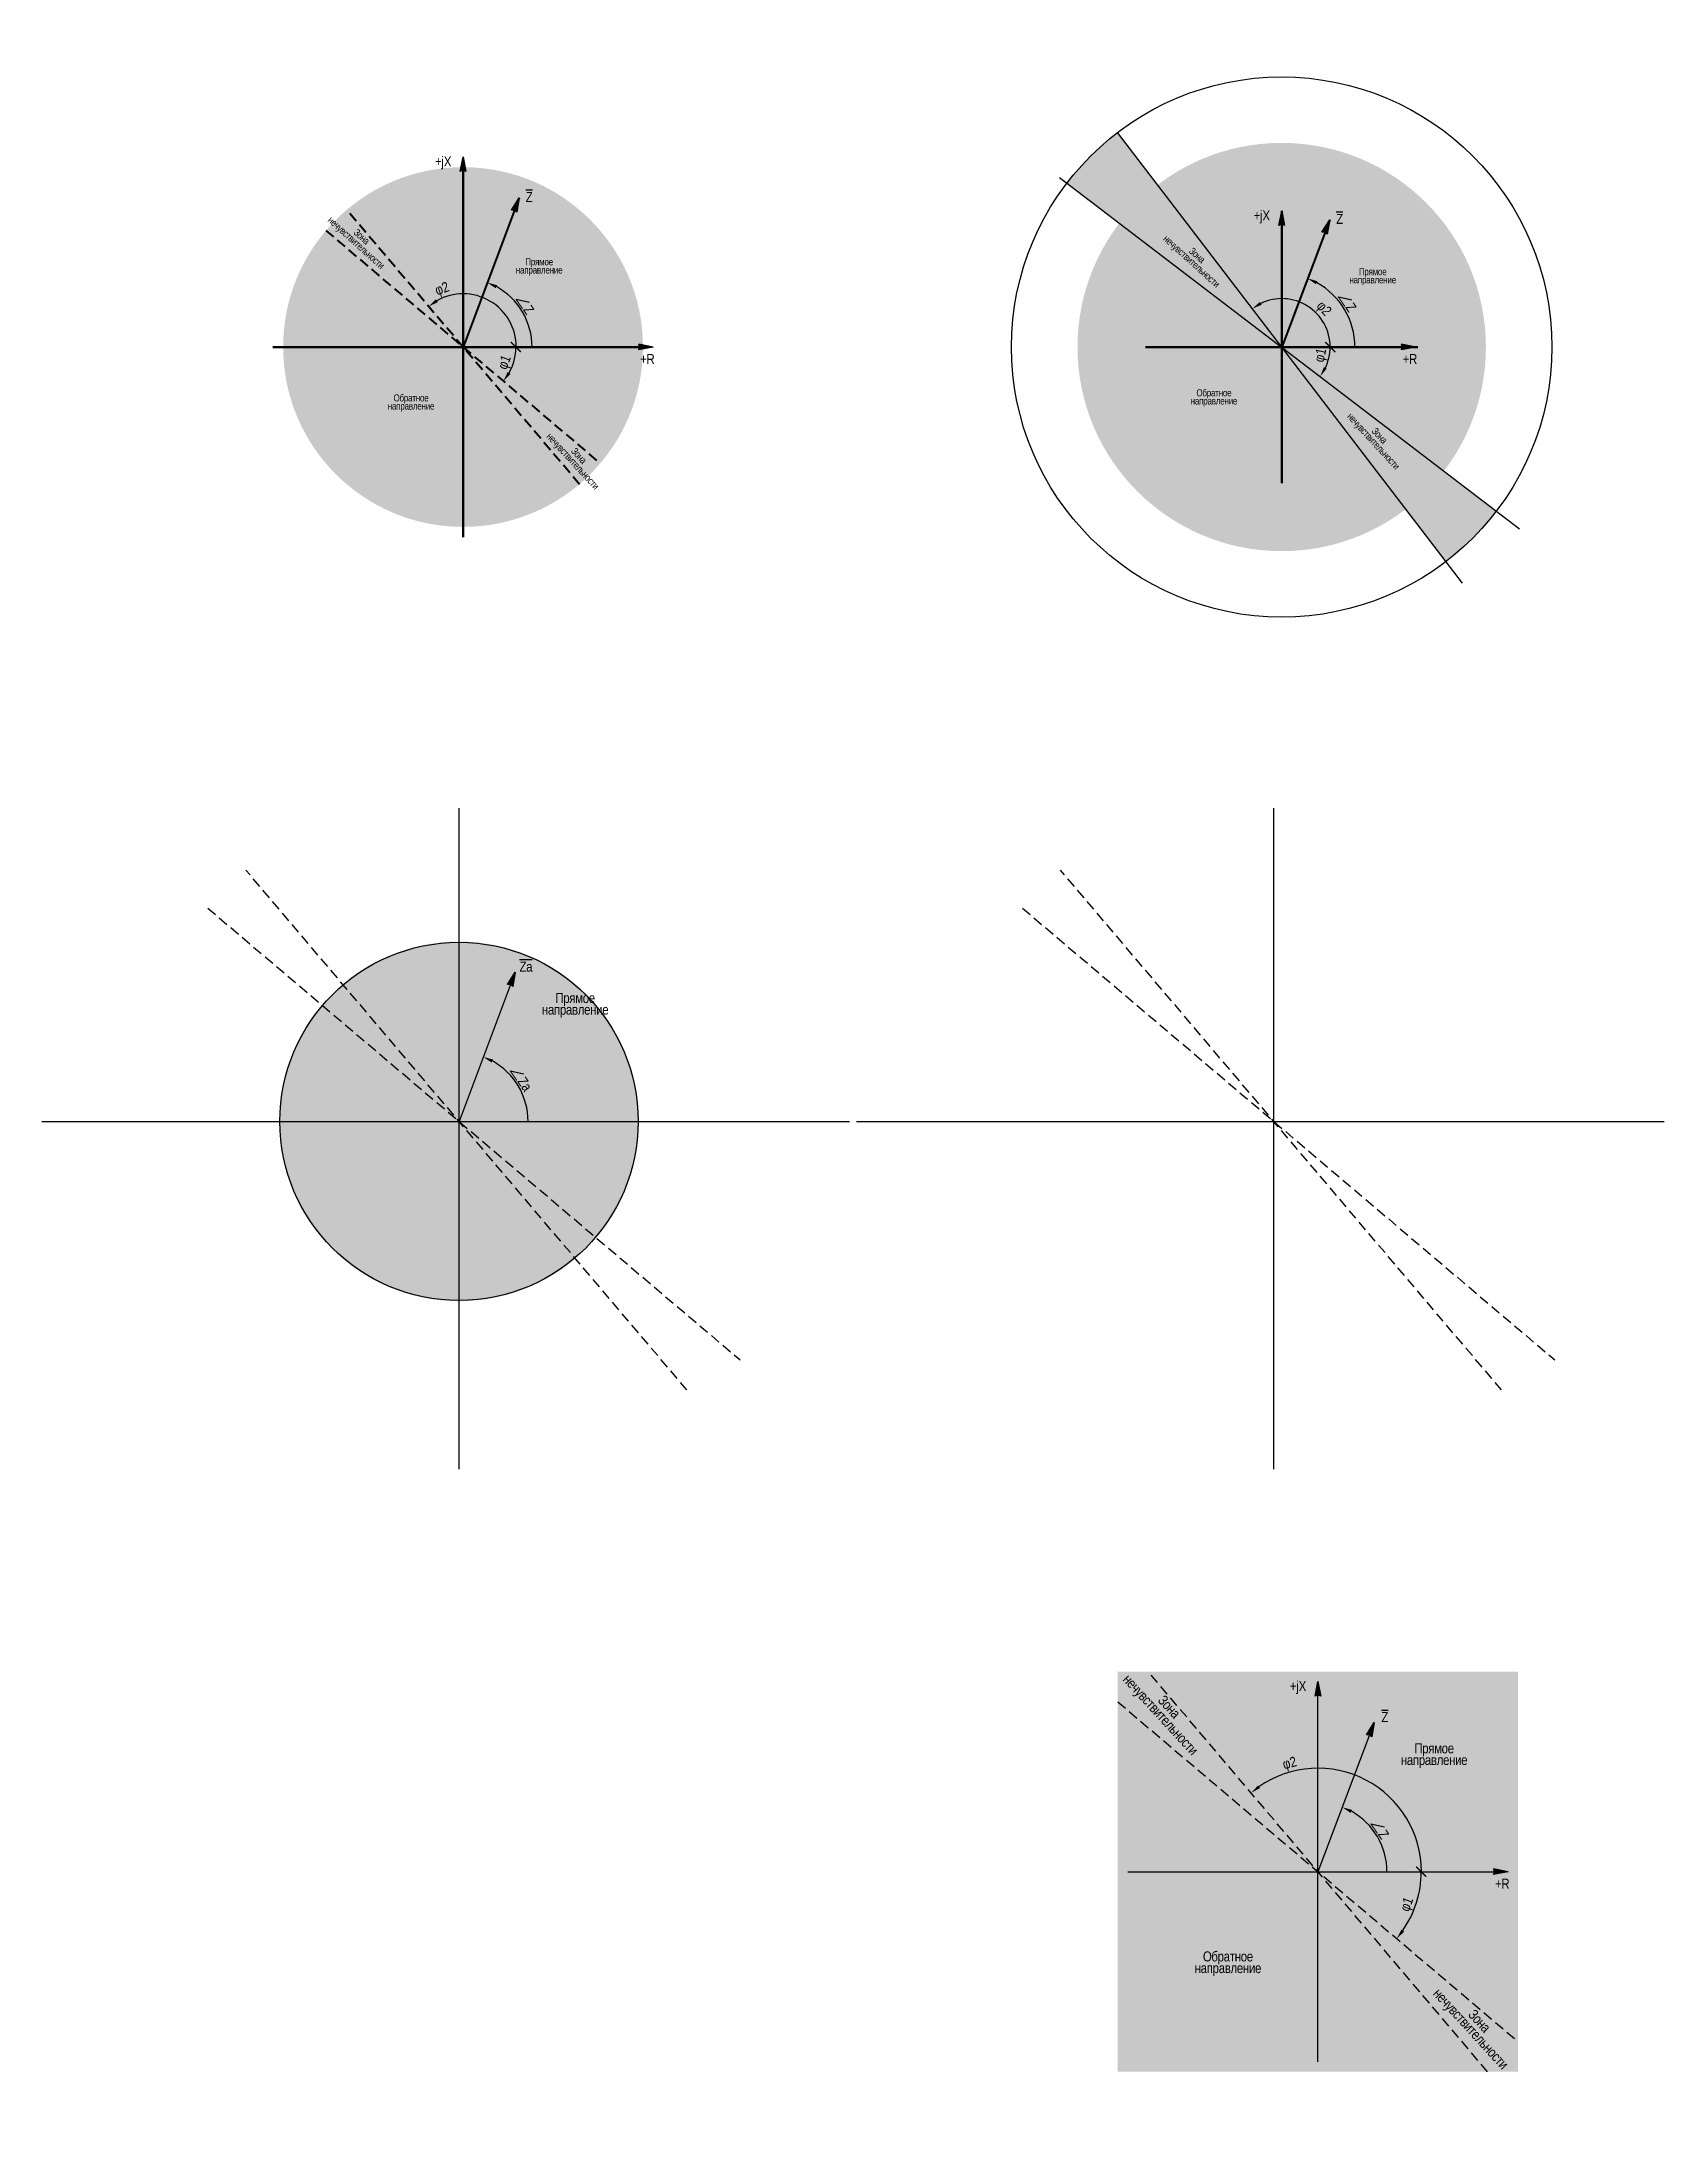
# Model space of a CAD drawing. Header units: millimetres. Extents: x -68 to 4847, y -35 to 2390.
# Drawn here: x 3294 to 4104, y 1346 to 2390 of the extents above; entities that cross this region are included whole.
import ezdxf

# ---------------------------------------------------------------- set-up
doc = ezdxf.new("R2010")
doc.units = ezdxf.units.MM
doc.linetypes.add('штриховая2', pattern=[0.375, 0.25, -0.125])
doc.layers.add('TEXT', color=7, linetype='Continuous', lineweight=25)
doc.styles.add('2.5_Gost_RD', font='ARIALN.TTF', dxfattribs={"height": 2.5})
doc.styles.add('3.5_Gost_RD', font='ARIALN.TTF', dxfattribs={"height": 3.5})
doc.styles.add('5.0_Gost_RD', font='ARIALN.TTF', dxfattribs={"height": 5})
doc.dimstyles.new('Gost_RD_1-1000', dxfattribs={"dimtxt": 2.5, "dimasz": 2.5, "dimexe": 1.25, "dimexo": 0, "dimtad": 1, "dimdec": 0, "dimlfac": 1000, "dimtxsty": '2.5_Gost_RD', "dimblk": 'OBLIQUE', "dimcen": 2.5, "dimadec": 0, "dimazin": 0, "dimtfac": 1, "dimtdec": 0, "dimtmove": 0, "dimatfit": 3, "dimfxl": 1, "dimarcsym": 0})

msp = doc.modelspace()

# ---------------------------------------------------------------- texts
at = {"layer": 'TEXT', "color": 0, "ltscale": 100, "width": 28, "attachment_point": 5}
for s, insert, char_height, style in [('\\pxsm0.7;{\\T0.95;\\C256;+jX}', (3494, 2329), 5, '5.0_Gost_RD'), ('\\pxsm0.7;{\\T0.95;\\O\\C256;Z}', (3537, 2312), 5, '5.0_Gost_RD'), ('\\pxsm0.7;{\\T0.95;\\C256;+jX}', (3903, 2302), 5, '5.0_Gost_RD'), ('\\pxsm0.7;{\\T0.95;\\O\\C256;Z}', (3941.8638, 2301.0193), 5, '5.0_Gost_RD'), ('\\pxsm0.7;{\\T0.95;\\C256;Прямое направление}', (3542, 2277), 3.5, '3.5_Gost_RD'), ('\\pxsm0.7;{\\T0.95;\\C256;Прямое направление}', (3958.4484, 2272.0878), 3.5, '3.5_Gost_RD'), ('\\pxsm0.7;{\\T0.95;\\C256;+R}', (3596, 2231), 5, '5.0_Gost_RD'), ('\\pxsm0.7;{\\T0.95;\\C256;+R}', (3977, 2231), 5, '5.0_Gost_RD'), ('\\pxsm0.7;{\\T0.95;\\C256;Обратное направление}', (3478, 2209), 3.5, '3.5_Gost_RD'), ('\\pxsm0.7;{\\T0.95;\\C256;Обратное направление}', (3879.1358, 2211.5466), 3.5, '3.5_Gost_RD'), ('\\pxsm0.7;{\\T0.95;\\O\\C256;Za}', (3535.3669, 1927.2989), 5, '5.0_Gost_RD'), ('\\pxsm0.7;{\\T0.95;\\C256;Прямое направление}', (3560, 1908), 5, '5.0_Gost_RD'), ('\\pxsm0.7;{\\T0.95;\\C256;+jX}', (3921.1058, 1567), 5, '5.0_Gost_RD'), ('\\pxsm0.7;{\\T0.95;\\O\\C256;Z}', (3964.4727, 1552.2989), 5, '5.0_Gost_RD'), ('\\pxsm0.7;{\\T0.95;\\C256;Прямое направление}', (3989.1058, 1533), 5, '5.0_Gost_RD'), ('\\pxsm0.7;{\\T0.95;\\C256;+R}', (4023.1058, 1469), 5, '5.0_Gost_RD'), ('\\pxsm0.7;{\\T0.95;\\C256;Обратное направление}', (3886.1058, 1429), 5, '5.0_Gost_RD')]:
    msp.add_mtext(s, dxfattribs=dict(at, insert=insert, char_height=char_height, style=style))
for insert, char_height, rotation, style in [((3451.6347, 2290.2879), 3.5, 317.835684, '3.5_Gost_RD'), ((3869, 2281), 3.5, 317.835684, '3.5_Gost_RD'), ((3960, 2191), 3.5, 312.4807813, '3.5_Gost_RD'), ((3560, 2181), 3.5, 312.4807813, '3.5_Gost_RD'), ((3854.1058, 1555), 5, 312.4807813, '5.0_Gost_RD'), ((4009.1058, 1398), 5, 312.4807813, '5.0_Gost_RD')]:
    msp.add_mtext('\\pxsm0.7;{\\T0.95;\\C256;Зона нечувствительности}', dxfattribs=dict(at, insert=insert, char_height=char_height, rotation=rotation, style=style))

# ---------------------------------------------------------------- blocks, each defined once
blk = doc.blocks.new('*D57')
at = {"color": 0, "lineweight": -2, "ltscale": 100, "transparency": 16777216}
blk.add_arc((3931.1, 1475), 34.5, 0, 61.0378, dxfattribs=at)
at = {"color": 0, "ltscale": 100, "transparency": 16777216}
blk.add_solid([(3947.4, 1504.4), (3948.1, 1505.9), (3943.3, 1507.2)], dxfattribs=at)
at = {"layer": 'Defpoints', "color": 0, "ltscale": 100, "transparency": 16777216}
for p in [(3959.2, 1549.6), (3962.8, 1488.5), (3836.1, 1475), (3931.1, 1475), (4021.1, 1475)]:
    blk.add_point(p, dxfattribs=at)
at = {"color": 0, "ltscale": 100, "transparency": 16777216, "insert": (3962, 1496.4), "char_height": 5, "attachment_point": 5, "rotation": 304.6799, "style": '5.0_Gost_RD'}
blk.add_mtext('{\\fISOCPEUR|b0|i0|c0|p34;∠}Z', dxfattribs=at)
blk = doc.blocks.new('_None')
blk = doc.blocks.new('*D58')
at = {"color": 0, "lineweight": -2, "ltscale": 100, "transparency": 16777216}
blk.add_arc((3931.1, 1475), 51.7, 0, 124.747, dxfattribs=at)
at = {"color": 0, "ltscale": 100, "transparency": 16777216}
blk.add_solid([(3902.2, 1516.8), (3901.2, 1518.1), (3897.7, 1514.4)], dxfattribs=at)
at = {"layer": 'Defpoints', "color": 0, "ltscale": 100, "transparency": 16777216}
for p in [(3801.7, 1627.6), (3968.6, 1510.5), (3733.1, 1475), (4021.1, 1475), (4040.7, 1345.8)]:
    blk.add_point(p, dxfattribs=at)
at = {"color": 0, "ltscale": 100, "transparency": 16777216, "insert": (3917.1, 1528.7), "char_height": 5, "attachment_point": 5, "rotation": 14.5742, "style": '5.0_Gost_RD'}
blk.add_mtext('φ2', dxfattribs=at)
blk = doc.blocks.new('_ArchTick')
at = {"color": 0, "linetype": 'ByBlock', "const_width": 0.15}
blk.add_lwpolyline([(-0.5, -0.5), (0.5, 0.5)], dxfattribs=at)
blk = doc.blocks.new('*D59')
at = {"color": 0, "lineweight": -2, "ltscale": 100, "transparency": 16777216}
blk.add_arc((3931.1, 1475), 51.6, 325.2172, 360, dxfattribs=at)
at = {"color": 0, "ltscale": 100, "transparency": 16777216}
blk.add_solid([(3974.2, 1445), (3972.8, 1446.1), (3970.5, 1441.6)], dxfattribs=at)
at = {"layer": 'Defpoints', "color": 0, "ltscale": 100, "transparency": 16777216}
for p in [(3831.1, 1559.9), (3836.1, 1475), (4021.1, 1475), (3977.1, 1451.7), (4031.1, 1390.1)]:
    blk.add_point(p, dxfattribs=at)
at = {"color": 0, "lineweight": -2, "ltscale": 100, "transparency": 16777216, "xscale": 5, "yscale": 5, "zscale": 5, "rotation": 89.99999999999993}
blk.add_blockref('_ArchTick', (3982.7, 1475), dxfattribs=at)
at = {"color": 0, "ltscale": 100, "transparency": 16777216, "insert": (3976, 1458.5), "char_height": 5, "attachment_point": 5, "rotation": 69.8326, "style": '5.0_Gost_RD'}
blk.add_mtext('φ1', dxfattribs=at)
blk = doc.blocks.new('*D63')
at = {"color": 0, "lineweight": -2, "ltscale": 100, "transparency": 16777216}
blk.add_arc((3502, 1850), 34.5, 0, 61.0378, dxfattribs=at)
at = {"color": 0, "ltscale": 100, "transparency": 16777216}
blk.add_solid([(3518.3, 1879.4), (3519, 1880.9), (3514.1, 1882.2)], dxfattribs=at)
at = {"layer": 'Defpoints', "color": 0, "ltscale": 100, "transparency": 16777216}
for p in [(3530.1, 1924.6), (3533.7, 1863.5), (3293.5, 1850), (3502, 1850), (3697.1, 1850)]:
    blk.add_point(p, dxfattribs=at)
at = {"color": 0, "ltscale": 100, "transparency": 16777216, "insert": (3532.9, 1871.4), "char_height": 5, "attachment_point": 5, "rotation": 304.6799, "style": '5.0_Gost_RD'}
blk.add_mtext('{\\fISOCPEUR|b0|i0|c0|p34;∠}Za', dxfattribs=at)
blk = doc.blocks.new('*D66')
at = {"color": 0, "lineweight": -2, "ltscale": 100, "transparency": 16777216}
blk.add_arc((3504, 2237), 34.5, 360, 61.0378, dxfattribs=at)
at = {"color": 0, "ltscale": 100, "transparency": 16777216}
blk.add_solid([(3520.3, 2266.4), (3521, 2267.9), (3516.1, 2269.2)], dxfattribs=at)
at = {"layer": 'Defpoints', "color": 0, "ltscale": 100, "transparency": 16777216}
for p in [(3532.1, 2311.6), (3535.7, 2250.5), (3409, 2237), (3504, 2237), (3594, 2237)]:
    blk.add_point(p, dxfattribs=at)
at = {"color": 0, "ltscale": 100, "transparency": 16777216, "insert": (3534.9, 2258.4), "char_height": 5, "attachment_point": 5, "rotation": 304.6799, "style": '5.0_Gost_RD'}
blk.add_mtext('{\\fISOCPEUR|b0|i0|c0|p34;∠}Z', dxfattribs=at)
blk = doc.blocks.new('*D67')
at = {"color": 0, "lineweight": -2, "ltscale": 100, "transparency": 16777216}
blk.add_arc((3504, 2237), 26.4, 330.5326, 0, dxfattribs=at)
at = {"color": 0, "ltscale": 100, "transparency": 16777216}
blk.add_solid([(3527.7, 2223.5), (3526.3, 2224.5), (3524.1, 2219.9)], dxfattribs=at)
at = {"layer": 'Defpoints', "color": 0, "ltscale": 100, "transparency": 16777216}
for p in [(3435.4, 2295.3), (3409, 2237), (3594, 2237), (3527.5, 2225.1), (3572.6, 2178.7)]:
    blk.add_point(p, dxfattribs=at)
at = {"color": 0, "lineweight": -2, "ltscale": 100, "transparency": 16777216, "xscale": 5, "yscale": 5, "zscale": 5, "rotation": 90.00000000000007}
blk.add_blockref('_ArchTick', (3530.4, 2237), dxfattribs=at)
at = {"color": 0, "ltscale": 100, "transparency": 16777216, "insert": (3525.2, 2229.2), "char_height": 5, "attachment_point": 5, "rotation": 69.8326, "style": '5.0_Gost_RD'}
blk.add_mtext('φ1', dxfattribs=at)
blk = doc.blocks.new('*D68')
at = {"color": 0, "lineweight": -2, "ltscale": 100, "transparency": 16777216}
blk.add_arc((3504, 2237), 26.6, 0, 119.4967, dxfattribs=at)
at = {"color": 0, "ltscale": 100, "transparency": 16777216}
blk.add_solid([(3491.4, 2259.4), (3490.4, 2260.8), (3486.8, 2257.3)], dxfattribs=at)
at = {"layer": 'Defpoints', "color": 0, "ltscale": 100, "transparency": 16777216}
for p in [(3374.6, 2389.6), (3523.3, 2255.3), (3306, 2237), (3594, 2237), (3613.6, 2107.8)]:
    blk.add_point(p, dxfattribs=at)
at = {"color": 0, "ltscale": 100, "transparency": 16777216, "insert": (3493.7, 2265.6), "char_height": 5, "attachment_point": 5, "rotation": 19.7989, "style": '5.0_Gost_RD'}
blk.add_mtext('φ2', dxfattribs=at)
blk = doc.blocks.new('*D79')
at = {"color": 0, "lineweight": -2, "ltscale": 100, "transparency": 16777216}
blk.add_arc((3913, 2237), 36.6, 360, 61.5292, dxfattribs=at)
at = {"color": 0, "ltscale": 100, "transparency": 16777216}
blk.add_solid([(3930.1, 2268.4), (3930.8, 2269.9), (3925.9, 2271.3)], dxfattribs=at)
at = {"layer": 'Defpoints', "color": 0, "ltscale": 100, "transparency": 16777216}
for p in [(3937, 2300.6), (3946.7, 2251.4), (3845, 2237), (3913, 2237), (3981, 2237)]:
    blk.add_point(p, dxfattribs=at)
at = {"color": 0, "ltscale": 100, "transparency": 16777216, "insert": (3945.7, 2259.6), "char_height": 5, "attachment_point": 5, "rotation": 304.6799, "style": '5.0_Gost_RD'}
blk.add_mtext('{\\fISOCPEUR|b0|i0|c0|p34;∠}Z', dxfattribs=at)
blk = doc.blocks.new('*D80')
at = {"color": 0, "lineweight": -2, "ltscale": 100, "transparency": 16777216}
blk.add_arc((3913, 2237), 24.2, 334.4958, 0, dxfattribs=at)
at = {"color": 0, "ltscale": 100, "transparency": 16777216}
blk.add_solid([(3935.5, 2226.2), (3934.1, 2227), (3932.2, 2222.3)], dxfattribs=at)
at = {"layer": 'Defpoints', "color": 0, "ltscale": 100, "transparency": 16777216}
for p in [(3802.1, 2321.8), (3818, 2237), (4003, 2237), (3934.9, 2226.8), (4031.9, 2146.2)]:
    blk.add_point(p, dxfattribs=at)
at = {"color": 0, "lineweight": -2, "ltscale": 100, "transparency": 16777216, "xscale": 5, "yscale": 5, "zscale": 5, "rotation": 90}
blk.add_blockref('_ArchTick', (3937.2, 2237), dxfattribs=at)
at = {"color": 0, "ltscale": 100, "transparency": 16777216, "insert": (3932.9, 2232.8), "char_height": 5, "attachment_point": 5, "rotation": 77.9931, "style": '5.0_Gost_RD'}
blk.add_mtext('φ1', dxfattribs=at)
blk = doc.blocks.new('_Oblique')
at = {"color": 0, "linetype": 'ByBlock', "lineweight": -2}
blk.add_line((-0.5, -0.5), (0.5, 0.5), dxfattribs=at)
blk = doc.blocks.new('*D82')
at = {"color": 0, "lineweight": -2, "ltscale": 100, "transparency": 16777216}
blk.add_arc((3913, 2237), 24.2, 360, 115.5397, dxfattribs=at)
at = {"color": 0, "ltscale": 100, "transparency": 16777216}
blk.add_solid([(3903, 2258.1), (3902.1, 2259.5), (3898.3, 2256.2)], dxfattribs=at)
at = {"layer": 'Defpoints', "color": 0, "ltscale": 100, "transparency": 16777216}
for p in [(3831, 2344.2), (3915.1, 2261.1), (3845, 2237), (3981, 2237), (4003.3, 2119)]:
    blk.add_point(p, dxfattribs=at)
at = {"color": 0, "lineweight": -2, "ltscale": 100, "transparency": 16777216, "xscale": 5, "yscale": 5, "zscale": 5, "rotation": 269.9999999999998}
blk.add_blockref('_Oblique', (3937.2, 2237), dxfattribs=at)
at = {"color": 0, "ltscale": 100, "transparency": 16777216, "insert": (3933.7, 2255.9), "char_height": 5, "attachment_point": 5, "rotation": 312.4712, "style": '5.0_Gost_RD'}
blk.add_mtext('φ2', dxfattribs=at)

# ---------------------------------------------------------------- dimensions: what is measured, and where the dimension line sits
at = {"ltscale": 100}
for base, line1, line2, text, override, picture, middle in [((3523.2955, 2255.267), ((3613.5502, 2107.7973), (3374.644, 2389.5614)), ((3306, 2237), (3594, 2237)), 'φ2', {"dimscale": 0, "dimtxt": 5, "dimasz": 5, "dimtxsty": '5.0_Gost_RD', "dimblk1": 'None', "dimsah": 1}, '*D68', (3495, 2262)), ((3915.1308, 2261.0762), ((4003.2786, 2118.978), (3830.9828, 2344.2219)), ((3845, 2237), (3981, 2237)), 'φ2', {"dimscale": 0, "dimtxt": 5, "dimasz": 5, "dimtxsty": '5.0_Gost_RD', "dimblk1": 'Oblique', "dimsah": 1}, '*D82', (3930.8285, 2253.3203)), ((3934.918, 2226.817), ((3802.0533, 2321.7609), (4031.8574, 2146.1955)), ((3818, 2237), (4003, 2237)), 'φ1', {"dimscale": 0, "dimtxt": 5, "dimasz": 5, "dimtxsty": '5.0_Gost_RD', "dimblk2": 'ArchTick', "dimsah": 1}, '*D80', (3936.6393, 2231.9723)), ((3968.6228, 1510.5172), ((4040.656, 1345.7973), (3801.7498, 1627.5614)), ((3733.1058, 1475), (4021.1058, 1475)), 'φ2', {"dimscale": 0, "dimtxt": 5, "dimasz": 5, "dimtxsty": '5.0_Gost_RD', "dimblk1": 'None', "dimsah": 1}, '*D58', (3918.1058, 1525))]:
    dim = msp.add_angular_dim_2l(base=base, line1=line1, line2=line2, text=text, dimstyle='Gost_RD_1-1000', override=override, dxfattribs=at)
    dim.commit()
    dim.dimension.update_dxf_attribs({"geometry": picture, "text_midpoint": middle, "dimtype": 162})
for base, line1, line2, text, override, picture, middle in [((3535.6872, 2250.5288), ((3532.106, 2311.616), (3504, 2237)), ((3409, 2237), (3594, 2237)), '{\\fISOCPEUR|b0|i0|c0|p34;∠}Z', {"dimscale": 0, "dimtxt": 5, "dimasz": 5, "dimtxsty": '5.0_Gost_RD', "dimblk1": 'None', "dimsah": 1}, '*D66', (3534.9141, 2258.3899)), ((3946.6723, 2251.3763), ((3936.9698, 2300.6353), (3913, 2237)), ((3845, 2237), (3981, 2237)), '{\\fISOCPEUR|b0|i0|c0|p34;∠}Z', {"dimscale": 0, "dimtxt": 5, "dimasz": 5, "dimtxsty": '5.0_Gost_RD', "dimblk1": 'None', "dimsah": 1}, '*D79', (3945.6891, 2259.618)), ((3527.5462, 2225.0595), ((3435.3953, 2295.2528), (3572.6047, 2178.7472)), ((3409, 2237), (3594, 2237)), 'φ1', {"dimscale": 0, "dimtxt": 5, "dimasz": 5, "dimtxsty": '5.0_Gost_RD', "dimblk2": 'ArchTick', "dimsah": 1}, '*D67', (3525.1876, 2229.2182)), ((3533.6872, 1863.5288), ((3530.106, 1924.616), (3502, 1850)), ((3293.53, 1850), (3697.1118, 1850)), '{\\fISOCPEUR|b0|i0|c0|p34;∠}Za', {"dimscale": 0, "dimtxt": 5, "dimasz": 5, "dimtxsty": '5.0_Gost_RD', "dimblk1": 'None', "dimsah": 1}, '*D63', (3532.9462, 1871.4121)), ((3977.1433, 1451.654), ((3831.1058, 1559.9108), (4031.1058, 1390.0892)), ((3836.1058, 1475), (4021.1058, 1475)), 'φ1', {"dimscale": 0, "dimtxt": 5, "dimasz": 5, "dimtxsty": '5.0_Gost_RD', "dimblk2": 'ArchTick', "dimsah": 1}, '*D59', (3975.9652, 1458.5239)), ((3962.793, 1488.5288), ((3959.2118, 1549.616), (3931.1058, 1475)), ((3836.1058, 1475), (4021.1058, 1475)), '{\\fISOCPEUR|b0|i0|c0|p34;∠}Z', {"dimscale": 0, "dimtxt": 5, "dimasz": 5, "dimtxsty": '5.0_Gost_RD', "dimblk1": 'None', "dimsah": 1}, '*D57', (3962.0199, 1496.3899))]:
    dim = msp.add_angular_dim_2l(base=base, line1=line1, line2=line2, text=text, dimstyle='Gost_RD_1-1000', override=override, dxfattribs=at)
    dim.commit()
    dim.dimension.update_dxf_attribs({"geometry": picture, "text_midpoint": middle})

# ---------------------------------------------------------------- hatches: boundary and pattern name
at = {"ltscale": 100, "true_color": 0xffffff, "transparency": 33554687}
h = msp.add_hatch(color=7, dxfattribs=at)
h.dxf.hatch_style = 1
h.paths.add_polyline_path([(3830.9828, 2344.2219, 0.066452729), (3805.7289, 2318.9528), (3913, 2237)])
h.paths.add_polyline_path([(3913, 2237), (3995.0172, 2129.7781, 0.066452729), (4020.2711, 2155.0472)])
at = {"ltscale": 100, "transparency": 33554687}
h = msp.add_hatch(color=256, dxfattribs=at)
h.set_gradient(color1=(255, 255, 255), color2=(249, 212, 185), name='SPHERICAL')
edge = h.paths.add_edge_path()
edge.add_arc((3913, 2237), 102.0196, 0, 360)
h = msp.add_hatch(color=256, dxfattribs=at)
h.dxf.hatch_style = 1
h.paths.add_polyline_path([(3504, 2332), (3502.5578, 2324.7889, -0.219223594), (3505.4422, 2324.7889)])
h = msp.add_hatch(color=256, dxfattribs=at)
h.set_gradient(color1=(255, 255, 255), color2=(249, 212, 184), name='SPHERICAL')
h.paths.add_polyline_path([(3593.8888, 2237, 1), (3414.1112, 2237, 1)])
h = msp.add_hatch(color=256, dxfattribs=at)
h.dxf.hatch_style = 1
h.paths.add_polyline_path([(3532.106, 2311.616), (3528.2236, 2305.3704, -0.219223594), (3530.9244, 2304.3576)])
at = {"ltscale": 100, "true_color": 0xffffff, "transparency": 33554687}
h = msp.add_hatch(color=7, dxfattribs=at)
h.paths.add_polyline_path([(3446.1199, 2305.2634, 0.040910238), (3435.7775, 2294.9283), (3504, 2237)])
h.paths.add_polyline_path([(3504, 2237), (3561.8801, 2168.7366, 0.040910238), (3572.2225, 2179.0717)])
at = {"ltscale": 100, "transparency": 33554687}
h = msp.add_hatch(color=256, dxfattribs=at)
h.dxf.hatch_style = 1
h.paths.add_polyline_path([(3913, 2305), (3911.5578, 2297.7889, -0.219223594), (3914.4422, 2297.7889)])
h = msp.add_hatch(color=256, dxfattribs=at)
h.dxf.hatch_style = 1
h.paths.add_polyline_path([(3936.9698, 2300.6353), (3933.0874, 2294.3897, -0.219223594), (3935.7882, 2293.3769)])
h = msp.add_hatch(color=256, dxfattribs=at)
h.dxf.hatch_style = 1
h.paths.add_polyline_path([(3599, 2237), (3591.7889, 2238.4422, -0.219223594), (3591.7889, 2235.5578)])
h = msp.add_hatch(color=256, dxfattribs=at)
h.dxf.hatch_style = 1
h.paths.add_polyline_path([(3980, 2237), (3972.7889, 2238.4422, -0.219223594), (3972.7889, 2235.5578)])
h = msp.add_hatch(color=256, dxfattribs=at)
h.set_gradient(color1=(255, 255, 255), color2=(239, 134, 55), rotation=130, tint=1, name='SPHERICAL')
edge = h.paths.add_edge_path()
edge.add_line((3502, 1850), (3570.52, 1791.8191))
edge.add_arc((3502, 1850), 89.8888, 319.6651312, 490.2944208)
edge.add_line((3443.8675, 1918.561), (3502, 1850))
h = msp.add_hatch(color=256, dxfattribs=at)
h.dxf.hatch_style = 1
h.paths.add_polyline_path([(3530.106, 1924.616), (3526.2236, 1918.3704, -0.219223594), (3528.9244, 1917.3576)])
at = {"ltscale": 100, "true_color": 0xffffff, "transparency": 33554687}
h = msp.add_hatch(color=7, dxfattribs=at)
h.paths.add_polyline_path([(3444.1199, 1918.2634, 0.040910238), (3433.7775, 1907.9283), (3502, 1850)])
h.paths.add_polyline_path([(3502, 1850), (3559.8801, 1781.7366, 0.040910238), (3570.2225, 1792.0717)])
at = {"ltscale": 100, "transparency": 33554684}
h = msp.add_hatch(color=256, dxfattribs=at)
h.set_gradient(color1=(255, 255, 255), color2=(21, 73, 140), rotation=130, tint=1, name='SPHERICAL')
edge = h.paths.add_edge_path()
edge.add_line((3560.1325, 1781.439), (3502, 1850))
edge.add_line((3502, 1850), (3433.48, 1908.1809))
edge.add_arc((3502, 1850), 89.8888, 139.6651312, 310.2944208)
at = {"ltscale": 100, "true_color": 0x908f8f, "transparency": 33554508}
h = msp.add_hatch(color=252, dxfattribs=at)
h.dxf.hatch_style = 1
h.paths.add_polyline_path([(3931.1058, 1475), (3846.3164, 1575), (3831.1058, 1575), (3831.1058, 1559.9108)])
at = {"ltscale": 100, "true_color": 0xef8637, "transparency": 33554508}
h = msp.add_hatch(color=30, dxfattribs=at)
h.dxf.hatch_style = 1
h.paths.add_polyline_path([(4031.1058, 1575), (3846.3164, 1575), (3931.1058, 1475), (4031.1058, 1390.0892)])
at = {"ltscale": 100, "transparency": 33554687}
h = msp.add_hatch(color=256, dxfattribs=at)
h.dxf.hatch_style = 1
h.paths.add_polyline_path([(3931.1058, 1570), (3929.6636, 1562.7889, -0.219223594), (3932.548, 1562.7889)])
at = {"ltscale": 100, "true_color": 0x15498c, "transparency": 33554508}
h = msp.add_hatch(color=154, dxfattribs=at)
h.dxf.hatch_style = 1
h.paths.add_polyline_path([(3831.1058, 1559.9108), (3831.1058, 1375), (4015.8952, 1375), (3931.1058, 1475)])
at = {"ltscale": 100, "transparency": 33554687}
h = msp.add_hatch(color=256, dxfattribs=at)
h.dxf.hatch_style = 1
h.paths.add_polyline_path([(3959.2118, 1549.616), (3955.3294, 1543.3704, -0.219223594), (3958.0302, 1542.3576)])
at = {"ltscale": 100, "true_color": 0x908f8f, "transparency": 33554508}
h = msp.add_hatch(color=252, dxfattribs=at)
h.dxf.hatch_style = 1
h.paths.add_polyline_path([(3931.1058, 1475), (4015.8952, 1375), (4031.1058, 1375), (4031.1058, 1390.0892)])
at = {"ltscale": 100, "transparency": 33554687}
h = msp.add_hatch(color=256, dxfattribs=at)
h.dxf.hatch_style = 1
h.paths.add_polyline_path([(4026.1058, 1475), (4018.8947, 1476.4422, -0.219223594), (4018.8947, 1473.5578)])

# ---------------------------------------------------------------- linework, layer by layer
at = {"ltscale": 20}
for p, q in [((4003.2786, 2118.978), (3830.9828, 2344.2219)), ((3802.0533, 2321.7609), (4031.8574, 2146.1955))]:
    msp.add_line(p, q, dxfattribs=at)
at = {"ltscale": 100}
for p, q in [((3504, 2332), (3502.5578, 2324.7889)), ((3502.5578, 2324.7889), (3504, 2332)), ((3504, 2332), (3505.4422, 2324.7889)), ((3532.106, 2311.616), (3528.2236, 2305.3704)), ((3528.2236, 2305.3704), (3532.106, 2311.616)), ((3532.106, 2311.616), (3530.9244, 2304.3576)), ((3913, 2305), (3911.5578, 2297.7889)), ((3911.5578, 2297.7889), (3913, 2305)), ((3913, 2305), (3914.4422, 2297.7889)), ((3936.9698, 2300.6353), (3933.0874, 2294.3897)), ((3933.0874, 2294.3897), (3936.9698, 2300.6353)), ((3936.9698, 2300.6353), (3935.7882, 2293.3769)), ((3599, 2237), (3591.7889, 2238.4422)), ((3591.7889, 2238.4422), (3599, 2237)), ((3599, 2237), (3591.7889, 2235.5578)), ((3980, 2237), (3972.7889, 2238.4422)), ((3972.7889, 2238.4422), (3980, 2237)), ((3980, 2237), (3972.7889, 2235.5578)), ((3502, 1676.1647), (3502, 2006.557)), ((3909, 1676.1647), (3909, 2006.557)), ((3530.106, 1924.616), (3502, 1850)), ((3530.106, 1924.616), (3526.2236, 1918.3704)), ((3526.2236, 1918.3704), (3530.106, 1924.616)), ((3530.106, 1924.616), (3528.9244, 1917.3576)), ((3293.53, 1850), (3697.1118, 1850)), ((3700.53, 1850), (4104.1118, 1850)), ((3931.1058, 1570), (3929.6636, 1562.7889)), ((3929.6636, 1562.7889), (3931.1058, 1570)), ((3931.1058, 1570), (3932.548, 1562.7889)), ((3931.1058, 1380), (3931.1058, 1566)), ((3959.2118, 1549.616), (3931.1058, 1475)), ((3959.2118, 1549.616), (3955.3294, 1543.3704)), ((3955.3294, 1543.3704), (3959.2118, 1549.616)), ((3959.2118, 1549.616), (3958.0302, 1542.3576)), ((3836.1058, 1475), (4021.1058, 1475)), ((4026.1058, 1475), (4018.8947, 1476.4422)), ((4018.8947, 1476.4422), (4026.1058, 1475)), ((4026.1058, 1475), (4018.8947, 1473.5578))]:
    msp.add_line(p, q, dxfattribs=at)
at = {"lineweight": 50, "ltscale": 100}
for p, q in [((3504, 2142), (3504, 2328)), ((3913, 2169), (3913, 2305)), ((3409, 2237), (3594, 2237)), ((3845, 2237), (3981, 2237))]:
    msp.add_line(p, q, dxfattribs=at)
at = {"lineweight": 40, "ltscale": 100}
for p, q in [((3532.106, 2311.616), (3504, 2237)), ((3936.9698, 2300.6353), (3913, 2237))]:
    msp.add_line(p, q, dxfattribs=at)
at = {"linetype": 'штриховая2', "lineweight": 40, "ltscale": 20}
for p, q in [((3562.2044, 2168.3542), (3445.7956, 2305.6458)), ((3435.3953, 2295.2528), (3572.6047, 2178.7472))]:
    msp.add_line(p, q, dxfattribs=at)
at = {"linetype": 'штриховая2', "ltscale": 20}
for p, q in [((3615.8292, 1715.7508), (3395.4931, 1975.6134)), ((4022.8292, 1715.7508), (3802.4931, 1975.6134)), ((3376.5101, 1956.5546), (3642.4245, 1730.7644)), ((3783.5101, 1956.5546), (4049.4245, 1730.7644)), ((4015.8952, 1375), (3846.3164, 1575)), ((3831.1058, 1559.9108), (4031.1058, 1390.0892))]:
    msp.add_line(p, q, dxfattribs=at)
at = {"ltscale": 100}
for centre, radius in [((3913, 2237), 134.9939), ((3502, 1850), 89.4986)]:
    msp.add_circle(centre, radius, dxfattribs=at)
for centre, start, end in [((3504, 2321.6576), 65.270039, 114.729961), ((3528.4745, 2301.9321), 44.7139938, 94.1739157), ((3913, 2294.6576), 65.270039, 114.729961), ((3933.3384, 2290.9514), 44.7139938, 94.1739157), ((3588.6576, 2237), 335.270039, 24.729961), ((3969.6576, 2237), 335.270039, 24.729961), ((3526.4745, 1914.9321), 44.7139938, 94.1739157), ((3931.1058, 1559.6576), 65.270039, 114.729961), ((3955.5803, 1539.9321), 44.7139938, 94.1739157), ((4015.7634, 1475), 335.270039, 24.729961)]:
    msp.add_arc(centre, 3.4475, start, end, dxfattribs=at)

msp.set_redraw_order([(e.dxf.handle, doc.entitydb.next_handle()) for e in msp.query("TEXT MTEXT ATTDEF DIMENSION ARC_DIMENSION")])  # texts and dimensions are drawn at this point

doc.saveas('drawing.dxf')
